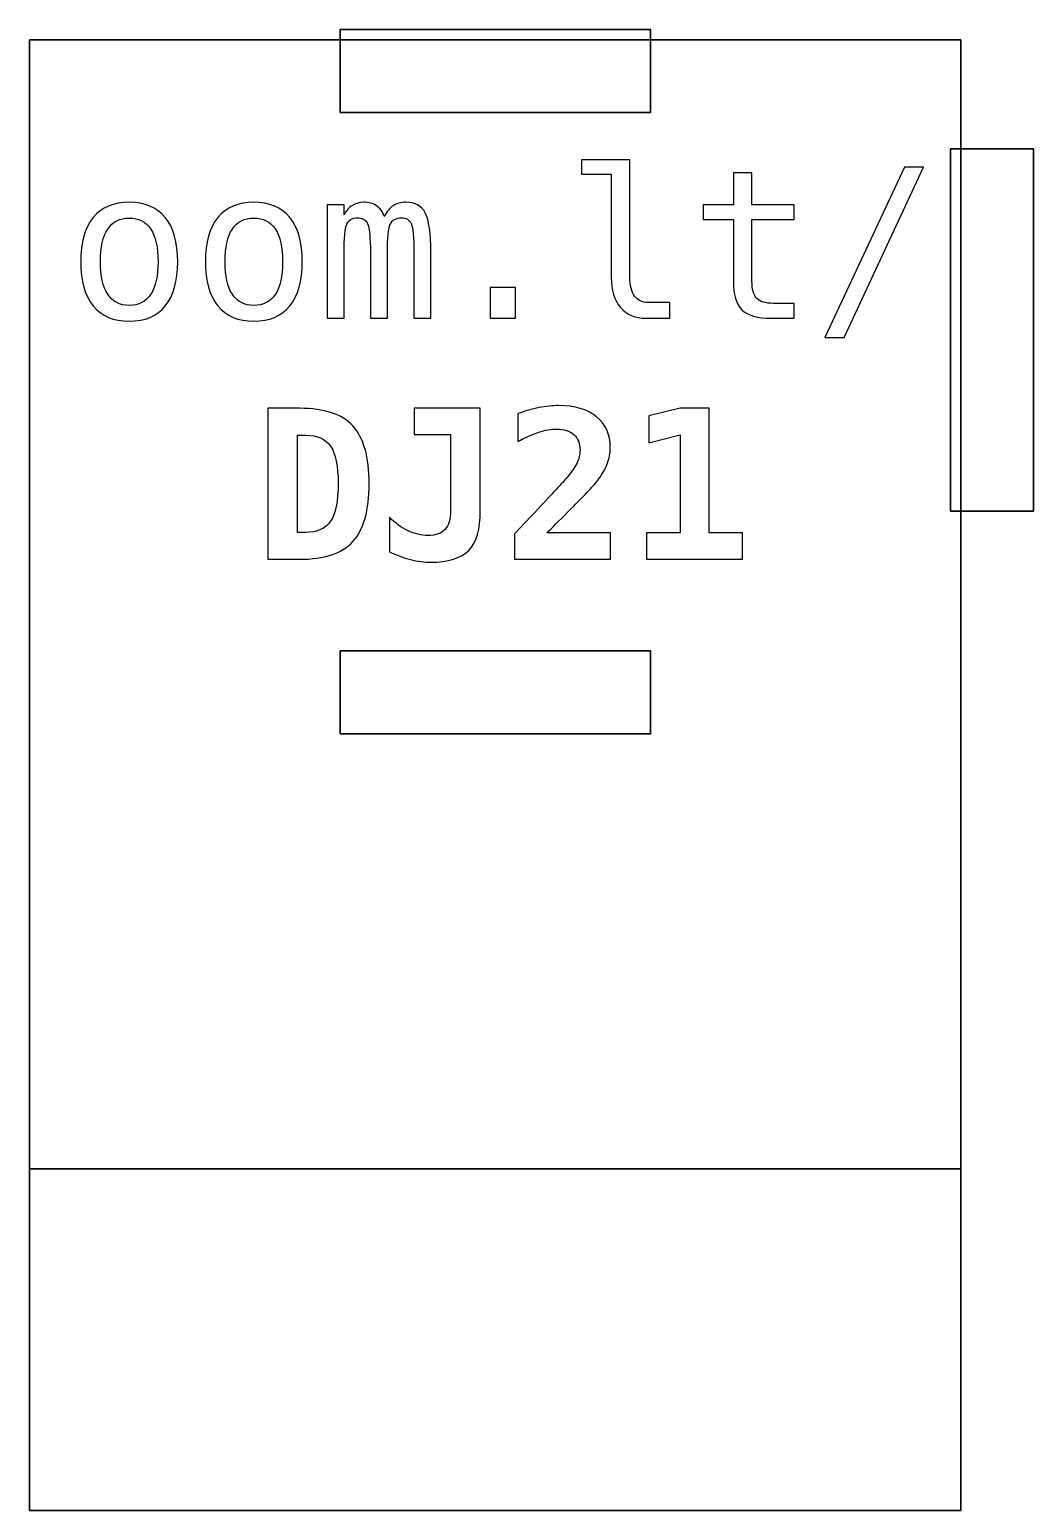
# Model space of a CAD drawing. Header units: centimetres. Extents: x -10.95 to -9.98, y -15.56 to -14.13.
import ezdxf

# ---------------------------------------------------------------- set-up
doc = ezdxf.new("R2010")
doc.units = ezdxf.units.CM
doc.header["$MEASUREMENT"] = 0
doc.layers.add('Layer 1', color=7, linetype='Continuous')

msp = doc.modelspace()

# ---------------------------------------------------------------- linework, layer by layer
at = {"layer": 'Layer 1', "color": 7, "lineweight": 35}
for points in [[(-10.95, -15.56), (-10.05, -15.56), (-10.05, -14.14), (-10.95, -14.14), (-10.95, -15.56)], [(-10.06, -14.59499), (-9.98, -14.59499), (-9.98, -14.24499), (-10.06, -14.24499), (-10.06, -14.59499)], [(-10.95, -15.56), (-10.05, -15.56), (-10.05, -15.23), (-10.95, -15.23), (-10.95, -15.56)]]:
    msp.add_lwpolyline(points, close=True, dxfattribs=at)
for points in [[(-10.65, -14.20999), (-10.65, -14.20999), (-10.65, -14.12999), (-10.65, -14.12999), (-10.65, -14.12999), (-10.65, -14.12999), (-10.35, -14.12999), (-10.35, -14.12999), (-10.35, -14.12999), (-10.35, -14.12999), (-10.35, -14.20999), (-10.35, -14.20999), (-10.35, -14.20999), (-10.35, -14.20999), (-10.65, -14.20999), (-10.65, -14.20999)], [(-10.65, -14.80999), (-10.65, -14.80999), (-10.65, -14.72999), (-10.65, -14.72999), (-10.65, -14.72999), (-10.65, -14.72999), (-10.35, -14.72999), (-10.35, -14.72999), (-10.35, -14.72999), (-10.35, -14.72999), (-10.35, -14.80999), (-10.35, -14.80999), (-10.35, -14.80999), (-10.35, -14.80999), (-10.65, -14.80999), (-10.65, -14.80999)]]:
    msp.add_open_spline(points, degree=3, knots=[0, 0, 0, 0, 0.25, 0.25, 0.25, 0.25, 0.5, 0.5, 0.5, 0.5, 0.75, 0.75, 0.75, 0.75, 1, 1, 1, 1], dxfattribs=at)
at = {"layer": 'Layer 1', "color": 250}
for points, knots in [([(-10.3699, -14.36907), (-10.3699, -14.37713), (-10.36843, -14.3832), (-10.36547, -14.3873), (-10.36547, -14.3873), (-10.3625, -14.3914), (-10.35813, -14.39347), (-10.35233, -14.39347), (-10.35233, -14.39347), (-10.35233, -14.39347), (-10.33133, -14.39347), (-10.33133, -14.39347), (-10.33133, -14.39347), (-10.33133, -14.39347), (-10.33133, -14.4087), (-10.33133, -14.4087), (-10.33133, -14.4087), (-10.33133, -14.4087), (-10.35407, -14.4087), (-10.35407, -14.4087), (-10.35407, -14.4087), (-10.36483, -14.4087), (-10.37313, -14.40523), (-10.37903, -14.39833), (-10.37903, -14.39833), (-10.38493, -14.39143), (-10.38787, -14.38167), (-10.38787, -14.36907), (-10.38787, -14.36907), (-10.38787, -14.36907), (-10.38787, -14.26973), (-10.38787, -14.26973), (-10.38787, -14.26973), (-10.38787, -14.26973), (-10.41667, -14.26973), (-10.41667, -14.26973), (-10.41667, -14.26973), (-10.41667, -14.26973), (-10.41667, -14.25567), (-10.41667, -14.25567), (-10.41667, -14.25567), (-10.41667, -14.25567), (-10.3699, -14.25567), (-10.3699, -14.25567), (-10.3699, -14.25567), (-10.3699, -14.25567), (-10.3699, -14.36907), (-10.3699, -14.36907)], [0, 0, 0, 0, 0.0833333, 0.0833333, 0.0833333, 0.0833333, 0.1666667, 0.1666667, 0.1666667, 0.1666667, 0.25, 0.25, 0.25, 0.25, 0.3333333, 0.3333333, 0.3333333, 0.3333333, 0.4166667, 0.4166667, 0.4166667, 0.4166667, 0.5, 0.5, 0.5, 0.5, 0.5833333, 0.5833333, 0.5833333, 0.5833333, 0.6666667, 0.6666667, 0.6666667, 0.6666667, 0.75, 0.75, 0.75, 0.75, 0.8333333, 0.8333333, 0.8333333, 0.8333333, 0.9166667, 0.9166667, 0.9166667, 0.9166667, 1, 1, 1, 1]), ([(-10.3699, -14.36907), (-10.3699, -14.37713), (-10.36843, -14.3832), (-10.36547, -14.3873), (-10.36547, -14.3873), (-10.3625, -14.3914), (-10.35813, -14.39347), (-10.35233, -14.39347), (-10.35233, -14.39347), (-10.35233, -14.39347), (-10.33133, -14.39347), (-10.33133, -14.39347), (-10.33133, -14.39347), (-10.33133, -14.39347), (-10.33133, -14.4087), (-10.33133, -14.4087), (-10.33133, -14.4087), (-10.33133, -14.4087), (-10.35407, -14.4087), (-10.35407, -14.4087), (-10.35407, -14.4087), (-10.36483, -14.4087), (-10.37313, -14.40523), (-10.37903, -14.39833), (-10.37903, -14.39833), (-10.38493, -14.39143), (-10.38787, -14.38167), (-10.38787, -14.36907), (-10.38787, -14.36907), (-10.38787, -14.36907), (-10.38787, -14.26973), (-10.38787, -14.26973), (-10.38787, -14.26973), (-10.38787, -14.26973), (-10.41667, -14.26973), (-10.41667, -14.26973), (-10.41667, -14.26973), (-10.41667, -14.26973), (-10.41667, -14.25567), (-10.41667, -14.25567), (-10.41667, -14.25567), (-10.41667, -14.25567), (-10.3699, -14.25567), (-10.3699, -14.25567), (-10.3699, -14.25567), (-10.3699, -14.25567), (-10.3699, -14.36907), (-10.3699, -14.36907)], [0, 0, 0, 0, 0.0833333, 0.0833333, 0.0833333, 0.0833333, 0.1666667, 0.1666667, 0.1666667, 0.1666667, 0.25, 0.25, 0.25, 0.25, 0.3333333, 0.3333333, 0.3333333, 0.3333333, 0.4166667, 0.4166667, 0.4166667, 0.4166667, 0.5, 0.5, 0.5, 0.5, 0.5833333, 0.5833333, 0.5833333, 0.5833333, 0.6666667, 0.6666667, 0.6666667, 0.6666667, 0.75, 0.75, 0.75, 0.75, 0.8333333, 0.8333333, 0.8333333, 0.8333333, 0.9166667, 0.9166667, 0.9166667, 0.9166667, 1, 1, 1, 1]), ([(-10.25193, -14.26827), (-10.25193, -14.26827), (-10.25193, -14.29933), (-10.25193, -14.29933), (-10.25193, -14.29933), (-10.25193, -14.29933), (-10.2111, -14.29933), (-10.2111, -14.29933), (-10.2111, -14.29933), (-10.2111, -14.29933), (-10.2111, -14.3133), (-10.2111, -14.3133), (-10.2111, -14.3133), (-10.2111, -14.3133), (-10.25193, -14.3133), (-10.25193, -14.3133), (-10.25193, -14.3133), (-10.25193, -14.3133), (-10.25193, -14.37267), (-10.25193, -14.37267), (-10.25193, -14.37267), (-10.25193, -14.38073), (-10.2504, -14.38637), (-10.24733, -14.38953), (-10.24733, -14.38953), (-10.24427, -14.39273), (-10.23893, -14.39433), (-10.23133, -14.39433), (-10.23133, -14.39433), (-10.23133, -14.39433), (-10.2111, -14.39433), (-10.2111, -14.39433), (-10.2111, -14.39433), (-10.2111, -14.39433), (-10.2111, -14.4087), (-10.2111, -14.4087), (-10.2111, -14.4087), (-10.2111, -14.4087), (-10.23307, -14.4087), (-10.23307, -14.4087), (-10.23307, -14.4087), (-10.24657, -14.4087), (-10.25607, -14.406), (-10.2616, -14.4006), (-10.2616, -14.4006), (-10.26713, -14.3952), (-10.2699, -14.38587), (-10.2699, -14.37267), (-10.2699, -14.37267), (-10.2699, -14.37267), (-10.2699, -14.3133), (-10.2699, -14.3133), (-10.2699, -14.3133), (-10.2699, -14.3133), (-10.2991, -14.3133), (-10.2991, -14.3133), (-10.2991, -14.3133), (-10.2991, -14.3133), (-10.2991, -14.29933), (-10.2991, -14.29933), (-10.2991, -14.29933), (-10.2991, -14.29933), (-10.2699, -14.29933), (-10.2699, -14.29933), (-10.2699, -14.29933), (-10.2699, -14.29933), (-10.2699, -14.26827), (-10.2699, -14.26827), (-10.2699, -14.26827), (-10.2699, -14.26827), (-10.25193, -14.26827), (-10.25193, -14.26827)], [0, 0, 0, 0, 0.0555556, 0.0555556, 0.0555556, 0.0555556, 0.1111111, 0.1111111, 0.1111111, 0.1111111, 0.1666667, 0.1666667, 0.1666667, 0.1666667, 0.2222222, 0.2222222, 0.2222222, 0.2222222, 0.2777778, 0.2777778, 0.2777778, 0.2777778, 0.3333333, 0.3333333, 0.3333333, 0.3333333, 0.3888889, 0.3888889, 0.3888889, 0.3888889, 0.4444444, 0.4444444, 0.4444444, 0.4444444, 0.5, 0.5, 0.5, 0.5, 0.5555556, 0.5555556, 0.5555556, 0.5555556, 0.6111111, 0.6111111, 0.6111111, 0.6111111, 0.6666667, 0.6666667, 0.6666667, 0.6666667, 0.7222222, 0.7222222, 0.7222222, 0.7222222, 0.7777778, 0.7777778, 0.7777778, 0.7777778, 0.8333333, 0.8333333, 0.8333333, 0.8333333, 0.8888889, 0.8888889, 0.8888889, 0.8888889, 0.9444444, 0.9444444, 0.9444444, 0.9444444, 1, 1, 1, 1]), ([(-10.25193, -14.26827), (-10.25193, -14.26827), (-10.25193, -14.29933), (-10.25193, -14.29933), (-10.25193, -14.29933), (-10.25193, -14.29933), (-10.2111, -14.29933), (-10.2111, -14.29933), (-10.2111, -14.29933), (-10.2111, -14.29933), (-10.2111, -14.3133), (-10.2111, -14.3133), (-10.2111, -14.3133), (-10.2111, -14.3133), (-10.25193, -14.3133), (-10.25193, -14.3133), (-10.25193, -14.3133), (-10.25193, -14.3133), (-10.25193, -14.37267), (-10.25193, -14.37267), (-10.25193, -14.37267), (-10.25193, -14.38073), (-10.2504, -14.38637), (-10.24733, -14.38953), (-10.24733, -14.38953), (-10.24427, -14.39273), (-10.23893, -14.39433), (-10.23133, -14.39433), (-10.23133, -14.39433), (-10.23133, -14.39433), (-10.2111, -14.39433), (-10.2111, -14.39433), (-10.2111, -14.39433), (-10.2111, -14.39433), (-10.2111, -14.4087), (-10.2111, -14.4087), (-10.2111, -14.4087), (-10.2111, -14.4087), (-10.23307, -14.4087), (-10.23307, -14.4087), (-10.23307, -14.4087), (-10.24657, -14.4087), (-10.25607, -14.406), (-10.2616, -14.4006), (-10.2616, -14.4006), (-10.26713, -14.3952), (-10.2699, -14.38587), (-10.2699, -14.37267), (-10.2699, -14.37267), (-10.2699, -14.37267), (-10.2699, -14.3133), (-10.2699, -14.3133), (-10.2699, -14.3133), (-10.2699, -14.3133), (-10.2991, -14.3133), (-10.2991, -14.3133), (-10.2991, -14.3133), (-10.2991, -14.3133), (-10.2991, -14.29933), (-10.2991, -14.29933), (-10.2991, -14.29933), (-10.2991, -14.29933), (-10.2699, -14.29933), (-10.2699, -14.29933), (-10.2699, -14.29933), (-10.2699, -14.29933), (-10.2699, -14.26827), (-10.2699, -14.26827), (-10.2699, -14.26827), (-10.2699, -14.26827), (-10.25193, -14.26827), (-10.25193, -14.26827)], [0, 0, 0, 0, 0.0555556, 0.0555556, 0.0555556, 0.0555556, 0.1111111, 0.1111111, 0.1111111, 0.1111111, 0.1666667, 0.1666667, 0.1666667, 0.1666667, 0.2222222, 0.2222222, 0.2222222, 0.2222222, 0.2777778, 0.2777778, 0.2777778, 0.2777778, 0.3333333, 0.3333333, 0.3333333, 0.3333333, 0.3888889, 0.3888889, 0.3888889, 0.3888889, 0.4444444, 0.4444444, 0.4444444, 0.4444444, 0.5, 0.5, 0.5, 0.5, 0.5555556, 0.5555556, 0.5555556, 0.5555556, 0.6111111, 0.6111111, 0.6111111, 0.6111111, 0.6666667, 0.6666667, 0.6666667, 0.6666667, 0.7222222, 0.7222222, 0.7222222, 0.7222222, 0.7777778, 0.7777778, 0.7777778, 0.7777778, 0.8333333, 0.8333333, 0.8333333, 0.8333333, 0.8888889, 0.8888889, 0.8888889, 0.8888889, 0.9444444, 0.9444444, 0.9444444, 0.9444444, 1, 1, 1, 1]), ([(-10.10467, -14.2629), (-10.10467, -14.2629), (-10.0861, -14.2629), (-10.0861, -14.2629), (-10.0861, -14.2629), (-10.0861, -14.2629), (-10.16287, -14.42727), (-10.16287, -14.42727), (-10.16287, -14.42727), (-10.16287, -14.42727), (-10.18153, -14.42727), (-10.18153, -14.42727), (-10.18153, -14.42727), (-10.18153, -14.42727), (-10.10467, -14.2629), (-10.10467, -14.2629)], [0, 0, 0, 0, 0.25, 0.25, 0.25, 0.25, 0.5, 0.5, 0.5, 0.5, 0.75, 0.75, 0.75, 0.75, 1, 1, 1, 1]), ([(-10.10467, -14.2629), (-10.10467, -14.2629), (-10.0861, -14.2629), (-10.0861, -14.2629), (-10.0861, -14.2629), (-10.0861, -14.2629), (-10.16287, -14.42727), (-10.16287, -14.42727), (-10.16287, -14.42727), (-10.16287, -14.42727), (-10.18153, -14.42727), (-10.18153, -14.42727), (-10.18153, -14.42727), (-10.18153, -14.42727), (-10.10467, -14.2629), (-10.10467, -14.2629)], [0, 0, 0, 0, 0.25, 0.25, 0.25, 0.25, 0.5, 0.5, 0.5, 0.5, 0.75, 0.75, 0.75, 0.75, 1, 1, 1, 1]), ([(-10.85373, -14.2967), (-10.83857, -14.2967), (-10.82697, -14.3016), (-10.81893, -14.31143), (-10.81893, -14.31143), (-10.8109, -14.32127), (-10.80687, -14.3355), (-10.80687, -14.3541), (-10.80687, -14.3541), (-10.80687, -14.3728), (-10.81087, -14.38703), (-10.81887, -14.39683), (-10.81887, -14.39683), (-10.8269, -14.40663), (-10.8385, -14.41153), (-10.85373, -14.41153), (-10.85373, -14.41153), (-10.86893, -14.41153), (-10.8805, -14.40663), (-10.88853, -14.39683), (-10.88853, -14.39683), (-10.89653, -14.38703), (-10.90053, -14.3728), (-10.90053, -14.3541), (-10.90053, -14.3541), (-10.90053, -14.3355), (-10.89653, -14.32127), (-10.88853, -14.31143), (-10.88853, -14.31143), (-10.8805, -14.3016), (-10.86893, -14.2967), (-10.85373, -14.2967)], [0, 0, 0, 0, 0.125, 0.125, 0.125, 0.125, 0.25, 0.25, 0.25, 0.25, 0.375, 0.375, 0.375, 0.375, 0.5, 0.5, 0.5, 0.5, 0.625, 0.625, 0.625, 0.625, 0.75, 0.75, 0.75, 0.75, 0.875, 0.875, 0.875, 0.875, 1, 1, 1, 1]), ([(-10.85373, -14.2967), (-10.83857, -14.2967), (-10.82697, -14.3016), (-10.81893, -14.31143), (-10.81893, -14.31143), (-10.8109, -14.32127), (-10.80687, -14.3355), (-10.80687, -14.3541), (-10.80687, -14.3541), (-10.80687, -14.3728), (-10.81087, -14.38703), (-10.81887, -14.39683), (-10.81887, -14.39683), (-10.8269, -14.40663), (-10.8385, -14.41153), (-10.85373, -14.41153), (-10.85373, -14.41153), (-10.86893, -14.41153), (-10.8805, -14.40663), (-10.88853, -14.39683), (-10.88853, -14.39683), (-10.89653, -14.38703), (-10.90053, -14.3728), (-10.90053, -14.3541), (-10.90053, -14.3541), (-10.90053, -14.3355), (-10.89653, -14.32127), (-10.88853, -14.31143), (-10.88853, -14.31143), (-10.8805, -14.3016), (-10.86893, -14.2967), (-10.85373, -14.2967)], [0, 0, 0, 0, 0.125, 0.125, 0.125, 0.125, 0.25, 0.25, 0.25, 0.25, 0.375, 0.375, 0.375, 0.375, 0.5, 0.5, 0.5, 0.5, 0.625, 0.625, 0.625, 0.625, 0.75, 0.75, 0.75, 0.75, 0.875, 0.875, 0.875, 0.875, 1, 1, 1, 1]), ([(-10.73333, -14.2967), (-10.71817, -14.2967), (-10.70657, -14.3016), (-10.69853, -14.31143), (-10.69853, -14.31143), (-10.6905, -14.32127), (-10.68647, -14.3355), (-10.68647, -14.3541), (-10.68647, -14.3541), (-10.68647, -14.3728), (-10.69047, -14.38703), (-10.69847, -14.39683), (-10.69847, -14.39683), (-10.7065, -14.40663), (-10.7181, -14.41153), (-10.73333, -14.41153), (-10.73333, -14.41153), (-10.74853, -14.41153), (-10.7601, -14.40663), (-10.76813, -14.39683), (-10.76813, -14.39683), (-10.77613, -14.38703), (-10.78013, -14.3728), (-10.78013, -14.3541), (-10.78013, -14.3541), (-10.78013, -14.3355), (-10.77613, -14.32127), (-10.76813, -14.31143), (-10.76813, -14.31143), (-10.7601, -14.3016), (-10.74853, -14.2967), (-10.73333, -14.2967)], [0, 0, 0, 0, 0.125, 0.125, 0.125, 0.125, 0.25, 0.25, 0.25, 0.25, 0.375, 0.375, 0.375, 0.375, 0.5, 0.5, 0.5, 0.5, 0.625, 0.625, 0.625, 0.625, 0.75, 0.75, 0.75, 0.75, 0.875, 0.875, 0.875, 0.875, 1, 1, 1, 1]), ([(-10.73333, -14.2967), (-10.71817, -14.2967), (-10.70657, -14.3016), (-10.69853, -14.31143), (-10.69853, -14.31143), (-10.6905, -14.32127), (-10.68647, -14.3355), (-10.68647, -14.3541), (-10.68647, -14.3541), (-10.68647, -14.3728), (-10.69047, -14.38703), (-10.69847, -14.39683), (-10.69847, -14.39683), (-10.7065, -14.40663), (-10.7181, -14.41153), (-10.73333, -14.41153), (-10.73333, -14.41153), (-10.74853, -14.41153), (-10.7601, -14.40663), (-10.76813, -14.39683), (-10.76813, -14.39683), (-10.77613, -14.38703), (-10.78013, -14.3728), (-10.78013, -14.3541), (-10.78013, -14.3541), (-10.78013, -14.3355), (-10.77613, -14.32127), (-10.76813, -14.31143), (-10.76813, -14.31143), (-10.7601, -14.3016), (-10.74853, -14.2967), (-10.73333, -14.2967)], [0, 0, 0, 0, 0.125, 0.125, 0.125, 0.125, 0.25, 0.25, 0.25, 0.25, 0.375, 0.375, 0.375, 0.375, 0.5, 0.5, 0.5, 0.5, 0.625, 0.625, 0.625, 0.625, 0.75, 0.75, 0.75, 0.75, 0.875, 0.875, 0.875, 0.875, 1, 1, 1, 1]), ([(-10.6071, -14.31047), (-10.6049, -14.30577), (-10.60207, -14.3023), (-10.59863, -14.30007), (-10.59863, -14.30007), (-10.59523, -14.29783), (-10.5911, -14.2967), (-10.5863, -14.2967), (-10.5863, -14.2967), (-10.5775, -14.2967), (-10.5713, -14.3001), (-10.5677, -14.3069), (-10.5677, -14.3069), (-10.56407, -14.3137), (-10.56227, -14.3265), (-10.56227, -14.34533), (-10.56227, -14.34533), (-10.56227, -14.34533), (-10.56227, -14.4087), (-10.56227, -14.4087), (-10.56227, -14.4087), (-10.56227, -14.4087), (-10.57867, -14.4087), (-10.57867, -14.4087), (-10.57867, -14.4087), (-10.57867, -14.4087), (-10.57867, -14.3461), (-10.57867, -14.3461), (-10.57867, -14.3461), (-10.57867, -14.33067), (-10.57953, -14.3211), (-10.58127, -14.31733), (-10.58127, -14.31733), (-10.58297, -14.3136), (-10.58613, -14.31173), (-10.5907, -14.31173), (-10.5907, -14.31173), (-10.5959, -14.31173), (-10.59947, -14.31373), (-10.6014, -14.31773), (-10.6014, -14.31773), (-10.6033, -14.32173), (-10.60427, -14.3312), (-10.60427, -14.3461), (-10.60427, -14.3461), (-10.60427, -14.3461), (-10.60427, -14.4087), (-10.60427, -14.4087), (-10.60427, -14.4087), (-10.60427, -14.4087), (-10.62067, -14.4087), (-10.62067, -14.4087), (-10.62067, -14.4087), (-10.62067, -14.4087), (-10.62067, -14.3461), (-10.62067, -14.3461), (-10.62067, -14.3461), (-10.62067, -14.33047), (-10.6216, -14.32083), (-10.62347, -14.3172), (-10.62347, -14.3172), (-10.6253, -14.31357), (-10.62863, -14.31173), (-10.63347, -14.31173), (-10.63347, -14.31173), (-10.63823, -14.31173), (-10.64153, -14.31373), (-10.64337, -14.31773), (-10.64337, -14.31773), (-10.64523, -14.32173), (-10.64617, -14.3312), (-10.64617, -14.3461), (-10.64617, -14.3461), (-10.64617, -14.3461), (-10.64617, -14.4087), (-10.64617, -14.4087), (-10.64617, -14.4087), (-10.64617, -14.4087), (-10.66247, -14.4087), (-10.66247, -14.4087), (-10.66247, -14.4087), (-10.66247, -14.4087), (-10.66247, -14.29933), (-10.66247, -14.29933), (-10.66247, -14.29933), (-10.66247, -14.29933), (-10.64617, -14.29933), (-10.64617, -14.29933), (-10.64617, -14.29933), (-10.64617, -14.29933), (-10.64617, -14.3087), (-10.64617, -14.3087), (-10.64617, -14.3087), (-10.64403, -14.3048), (-10.64133, -14.30183), (-10.6381, -14.29977), (-10.6381, -14.29977), (-10.6349, -14.29773), (-10.63123, -14.2967), (-10.62713, -14.2967), (-10.62713, -14.2967), (-10.62217, -14.2967), (-10.61807, -14.29783), (-10.61477, -14.3001), (-10.61477, -14.3001), (-10.61147, -14.3024), (-10.60893, -14.30583), (-10.6071, -14.31047)], [0, 0, 0, 0, 0.037037, 0.037037, 0.037037, 0.037037, 0.0740741, 0.0740741, 0.0740741, 0.0740741, 0.1111111, 0.1111111, 0.1111111, 0.1111111, 0.1481481, 0.1481481, 0.1481481, 0.1481481, 0.1851852, 0.1851852, 0.1851852, 0.1851852, 0.2222222, 0.2222222, 0.2222222, 0.2222222, 0.2592593, 0.2592593, 0.2592593, 0.2592593, 0.2962963, 0.2962963, 0.2962963, 0.2962963, 0.3333333, 0.3333333, 0.3333333, 0.3333333, 0.3703704, 0.3703704, 0.3703704, 0.3703704, 0.4074074, 0.4074074, 0.4074074, 0.4074074, 0.4444444, 0.4444444, 0.4444444, 0.4444444, 0.4814815, 0.4814815, 0.4814815, 0.4814815, 0.5185185, 0.5185185, 0.5185185, 0.5185185, 0.5555556, 0.5555556, 0.5555556, 0.5555556, 0.5925926, 0.5925926, 0.5925926, 0.5925926, 0.6296296, 0.6296296, 0.6296296, 0.6296296, 0.6666667, 0.6666667, 0.6666667, 0.6666667, 0.7037037, 0.7037037, 0.7037037, 0.7037037, 0.7407407, 0.7407407, 0.7407407, 0.7407407, 0.7777778, 0.7777778, 0.7777778, 0.7777778, 0.8148148, 0.8148148, 0.8148148, 0.8148148, 0.8518519, 0.8518519, 0.8518519, 0.8518519, 0.8888889, 0.8888889, 0.8888889, 0.8888889, 0.9259259, 0.9259259, 0.9259259, 0.9259259, 0.962963, 0.962963, 0.962963, 0.962963, 1, 1, 1, 1]), ([(-10.6071, -14.31047), (-10.6049, -14.30577), (-10.60207, -14.3023), (-10.59863, -14.30007), (-10.59863, -14.30007), (-10.59523, -14.29783), (-10.5911, -14.2967), (-10.5863, -14.2967), (-10.5863, -14.2967), (-10.5775, -14.2967), (-10.5713, -14.3001), (-10.5677, -14.3069), (-10.5677, -14.3069), (-10.56407, -14.3137), (-10.56227, -14.3265), (-10.56227, -14.34533), (-10.56227, -14.34533), (-10.56227, -14.34533), (-10.56227, -14.4087), (-10.56227, -14.4087), (-10.56227, -14.4087), (-10.56227, -14.4087), (-10.57867, -14.4087), (-10.57867, -14.4087), (-10.57867, -14.4087), (-10.57867, -14.4087), (-10.57867, -14.3461), (-10.57867, -14.3461), (-10.57867, -14.3461), (-10.57867, -14.33067), (-10.57953, -14.3211), (-10.58127, -14.31733), (-10.58127, -14.31733), (-10.58297, -14.3136), (-10.58613, -14.31173), (-10.5907, -14.31173), (-10.5907, -14.31173), (-10.5959, -14.31173), (-10.59947, -14.31373), (-10.6014, -14.31773), (-10.6014, -14.31773), (-10.6033, -14.32173), (-10.60427, -14.3312), (-10.60427, -14.3461), (-10.60427, -14.3461), (-10.60427, -14.3461), (-10.60427, -14.4087), (-10.60427, -14.4087), (-10.60427, -14.4087), (-10.60427, -14.4087), (-10.62067, -14.4087), (-10.62067, -14.4087), (-10.62067, -14.4087), (-10.62067, -14.4087), (-10.62067, -14.3461), (-10.62067, -14.3461), (-10.62067, -14.3461), (-10.62067, -14.33047), (-10.6216, -14.32083), (-10.62347, -14.3172), (-10.62347, -14.3172), (-10.6253, -14.31357), (-10.62863, -14.31173), (-10.63347, -14.31173), (-10.63347, -14.31173), (-10.63823, -14.31173), (-10.64153, -14.31373), (-10.64337, -14.31773), (-10.64337, -14.31773), (-10.64523, -14.32173), (-10.64617, -14.3312), (-10.64617, -14.3461), (-10.64617, -14.3461), (-10.64617, -14.3461), (-10.64617, -14.4087), (-10.64617, -14.4087), (-10.64617, -14.4087), (-10.64617, -14.4087), (-10.66247, -14.4087), (-10.66247, -14.4087), (-10.66247, -14.4087), (-10.66247, -14.4087), (-10.66247, -14.29933), (-10.66247, -14.29933), (-10.66247, -14.29933), (-10.66247, -14.29933), (-10.64617, -14.29933), (-10.64617, -14.29933), (-10.64617, -14.29933), (-10.64617, -14.29933), (-10.64617, -14.3087), (-10.64617, -14.3087), (-10.64617, -14.3087), (-10.64403, -14.3048), (-10.64133, -14.30183), (-10.6381, -14.29977), (-10.6381, -14.29977), (-10.6349, -14.29773), (-10.63123, -14.2967), (-10.62713, -14.2967), (-10.62713, -14.2967), (-10.62217, -14.2967), (-10.61807, -14.29783), (-10.61477, -14.3001), (-10.61477, -14.3001), (-10.61147, -14.3024), (-10.60893, -14.30583), (-10.6071, -14.31047)], [0, 0, 0, 0, 0.037037, 0.037037, 0.037037, 0.037037, 0.0740741, 0.0740741, 0.0740741, 0.0740741, 0.1111111, 0.1111111, 0.1111111, 0.1111111, 0.1481481, 0.1481481, 0.1481481, 0.1481481, 0.1851852, 0.1851852, 0.1851852, 0.1851852, 0.2222222, 0.2222222, 0.2222222, 0.2222222, 0.2592593, 0.2592593, 0.2592593, 0.2592593, 0.2962963, 0.2962963, 0.2962963, 0.2962963, 0.3333333, 0.3333333, 0.3333333, 0.3333333, 0.3703704, 0.3703704, 0.3703704, 0.3703704, 0.4074074, 0.4074074, 0.4074074, 0.4074074, 0.4444444, 0.4444444, 0.4444444, 0.4444444, 0.4814815, 0.4814815, 0.4814815, 0.4814815, 0.5185185, 0.5185185, 0.5185185, 0.5185185, 0.5555556, 0.5555556, 0.5555556, 0.5555556, 0.5925926, 0.5925926, 0.5925926, 0.5925926, 0.6296296, 0.6296296, 0.6296296, 0.6296296, 0.6666667, 0.6666667, 0.6666667, 0.6666667, 0.7037037, 0.7037037, 0.7037037, 0.7037037, 0.7407407, 0.7407407, 0.7407407, 0.7407407, 0.7777778, 0.7777778, 0.7777778, 0.7777778, 0.8148148, 0.8148148, 0.8148148, 0.8148148, 0.8518519, 0.8518519, 0.8518519, 0.8518519, 0.8888889, 0.8888889, 0.8888889, 0.8888889, 0.9259259, 0.9259259, 0.9259259, 0.9259259, 0.962963, 0.962963, 0.962963, 0.962963, 1, 1, 1, 1]), ([(-10.85373, -14.31193), (-10.86287, -14.31193), (-10.86977, -14.31547), (-10.87447, -14.32257), (-10.87447, -14.32257), (-10.87917, -14.32967), (-10.8815, -14.3402), (-10.8815, -14.3541), (-10.8815, -14.3541), (-10.8815, -14.36797), (-10.87917, -14.37847), (-10.87447, -14.3856), (-10.87447, -14.3856), (-10.86977, -14.39273), (-10.86287, -14.3963), (-10.85373, -14.3963), (-10.85373, -14.3963), (-10.84457, -14.3963), (-10.83763, -14.39273), (-10.83293, -14.3856), (-10.83293, -14.3856), (-10.82823, -14.37847), (-10.8259, -14.36797), (-10.8259, -14.3541), (-10.8259, -14.3541), (-10.8259, -14.3402), (-10.82823, -14.32967), (-10.83293, -14.32257), (-10.83293, -14.32257), (-10.83763, -14.31547), (-10.84457, -14.31193), (-10.85373, -14.31193)], [0, 0, 0, 0, 0.125, 0.125, 0.125, 0.125, 0.25, 0.25, 0.25, 0.25, 0.375, 0.375, 0.375, 0.375, 0.5, 0.5, 0.5, 0.5, 0.625, 0.625, 0.625, 0.625, 0.75, 0.75, 0.75, 0.75, 0.875, 0.875, 0.875, 0.875, 1, 1, 1, 1]), ([(-10.85373, -14.31193), (-10.86287, -14.31193), (-10.86977, -14.31547), (-10.87447, -14.32257), (-10.87447, -14.32257), (-10.87917, -14.32967), (-10.8815, -14.3402), (-10.8815, -14.3541), (-10.8815, -14.3541), (-10.8815, -14.36797), (-10.87917, -14.37847), (-10.87447, -14.3856), (-10.87447, -14.3856), (-10.86977, -14.39273), (-10.86287, -14.3963), (-10.85373, -14.3963), (-10.85373, -14.3963), (-10.84457, -14.3963), (-10.83763, -14.39273), (-10.83293, -14.3856), (-10.83293, -14.3856), (-10.82823, -14.37847), (-10.8259, -14.36797), (-10.8259, -14.3541), (-10.8259, -14.3541), (-10.8259, -14.3402), (-10.82823, -14.32967), (-10.83293, -14.32257), (-10.83293, -14.32257), (-10.83763, -14.31547), (-10.84457, -14.31193), (-10.85373, -14.31193)], [0, 0, 0, 0, 0.125, 0.125, 0.125, 0.125, 0.25, 0.25, 0.25, 0.25, 0.375, 0.375, 0.375, 0.375, 0.5, 0.5, 0.5, 0.5, 0.625, 0.625, 0.625, 0.625, 0.75, 0.75, 0.75, 0.75, 0.875, 0.875, 0.875, 0.875, 1, 1, 1, 1]), ([(-10.73333, -14.31193), (-10.74247, -14.31193), (-10.74937, -14.31547), (-10.75407, -14.32257), (-10.75407, -14.32257), (-10.75877, -14.32967), (-10.7611, -14.3402), (-10.7611, -14.3541), (-10.7611, -14.3541), (-10.7611, -14.36797), (-10.75877, -14.37847), (-10.75407, -14.3856), (-10.75407, -14.3856), (-10.74937, -14.39273), (-10.74247, -14.3963), (-10.73333, -14.3963), (-10.73333, -14.3963), (-10.72417, -14.3963), (-10.71723, -14.39273), (-10.71253, -14.3856), (-10.71253, -14.3856), (-10.70783, -14.37847), (-10.7055, -14.36797), (-10.7055, -14.3541), (-10.7055, -14.3541), (-10.7055, -14.3402), (-10.70783, -14.32967), (-10.71253, -14.32257), (-10.71253, -14.32257), (-10.71723, -14.31547), (-10.72417, -14.31193), (-10.73333, -14.31193)], [0, 0, 0, 0, 0.125, 0.125, 0.125, 0.125, 0.25, 0.25, 0.25, 0.25, 0.375, 0.375, 0.375, 0.375, 0.5, 0.5, 0.5, 0.5, 0.625, 0.625, 0.625, 0.625, 0.75, 0.75, 0.75, 0.75, 0.875, 0.875, 0.875, 0.875, 1, 1, 1, 1]), ([(-10.73333, -14.31193), (-10.74247, -14.31193), (-10.74937, -14.31547), (-10.75407, -14.32257), (-10.75407, -14.32257), (-10.75877, -14.32967), (-10.7611, -14.3402), (-10.7611, -14.3541), (-10.7611, -14.3541), (-10.7611, -14.36797), (-10.75877, -14.37847), (-10.75407, -14.3856), (-10.75407, -14.3856), (-10.74937, -14.39273), (-10.74247, -14.3963), (-10.73333, -14.3963), (-10.73333, -14.3963), (-10.72417, -14.3963), (-10.71723, -14.39273), (-10.71253, -14.3856), (-10.71253, -14.3856), (-10.70783, -14.37847), (-10.7055, -14.36797), (-10.7055, -14.3541), (-10.7055, -14.3541), (-10.7055, -14.3402), (-10.70783, -14.32967), (-10.71253, -14.32257), (-10.71253, -14.32257), (-10.71723, -14.31547), (-10.72417, -14.31193), (-10.73333, -14.31193)], [0, 0, 0, 0, 0.125, 0.125, 0.125, 0.125, 0.25, 0.25, 0.25, 0.25, 0.375, 0.375, 0.375, 0.375, 0.5, 0.5, 0.5, 0.5, 0.625, 0.625, 0.625, 0.625, 0.75, 0.75, 0.75, 0.75, 0.875, 0.875, 0.875, 0.875, 1, 1, 1, 1]), ([(-10.50493, -14.3789), (-10.50493, -14.3789), (-10.48033, -14.3789), (-10.48033, -14.3789), (-10.48033, -14.3789), (-10.48033, -14.3789), (-10.48033, -14.4087), (-10.48033, -14.4087), (-10.48033, -14.4087), (-10.48033, -14.4087), (-10.50493, -14.4087), (-10.50493, -14.4087), (-10.50493, -14.4087), (-10.50493, -14.4087), (-10.50493, -14.3789), (-10.50493, -14.3789)], [0, 0, 0, 0, 0.25, 0.25, 0.25, 0.25, 0.5, 0.5, 0.5, 0.5, 0.75, 0.75, 0.75, 0.75, 1, 1, 1, 1]), ([(-10.50493, -14.3789), (-10.50493, -14.3789), (-10.48033, -14.3789), (-10.48033, -14.3789), (-10.48033, -14.3789), (-10.48033, -14.3789), (-10.48033, -14.4087), (-10.48033, -14.4087), (-10.48033, -14.4087), (-10.48033, -14.4087), (-10.50493, -14.4087), (-10.50493, -14.4087), (-10.50493, -14.4087), (-10.50493, -14.4087), (-10.50493, -14.3789), (-10.50493, -14.3789)], [0, 0, 0, 0, 0.25, 0.25, 0.25, 0.25, 0.5, 0.5, 0.5, 0.5, 0.75, 0.75, 0.75, 0.75, 1, 1, 1, 1]), ([(-10.71993, -14.4957), (-10.71993, -14.4957), (-10.68907, -14.4957), (-10.68907, -14.4957), (-10.68907, -14.4957), (-10.66527, -14.4957), (-10.6481, -14.50137), (-10.63763, -14.51273), (-10.63763, -14.51273), (-10.62713, -14.5241), (-10.6219, -14.54267), (-10.6219, -14.56847), (-10.6219, -14.56847), (-10.6219, -14.5943), (-10.62713, -14.61293), (-10.63763, -14.62437), (-10.63763, -14.62437), (-10.6481, -14.6358), (-10.66527, -14.6415), (-10.68907, -14.6415), (-10.68907, -14.6415), (-10.68907, -14.6415), (-10.71993, -14.6415), (-10.71993, -14.6415), (-10.71993, -14.6415), (-10.71993, -14.6415), (-10.71993, -14.4957), (-10.71993, -14.4957)], [0, 0, 0, 0, 0.1428571, 0.1428571, 0.1428571, 0.1428571, 0.2857143, 0.2857143, 0.2857143, 0.2857143, 0.4285714, 0.4285714, 0.4285714, 0.4285714, 0.5714286, 0.5714286, 0.5714286, 0.5714286, 0.7142857, 0.7142857, 0.7142857, 0.7142857, 0.8571429, 0.8571429, 0.8571429, 0.8571429, 1, 1, 1, 1]), ([(-10.71993, -14.4957), (-10.71993, -14.4957), (-10.68907, -14.4957), (-10.68907, -14.4957), (-10.68907, -14.4957), (-10.66527, -14.4957), (-10.6481, -14.50137), (-10.63763, -14.51273), (-10.63763, -14.51273), (-10.62713, -14.5241), (-10.6219, -14.54267), (-10.6219, -14.56847), (-10.6219, -14.56847), (-10.6219, -14.5943), (-10.62713, -14.61293), (-10.63763, -14.62437), (-10.63763, -14.62437), (-10.6481, -14.6358), (-10.66527, -14.6415), (-10.68907, -14.6415), (-10.68907, -14.6415), (-10.68907, -14.6415), (-10.71993, -14.6415), (-10.71993, -14.6415), (-10.71993, -14.6415), (-10.71993, -14.6415), (-10.71993, -14.4957), (-10.71993, -14.4957)], [0, 0, 0, 0, 0.1428571, 0.1428571, 0.1428571, 0.1428571, 0.2857143, 0.2857143, 0.2857143, 0.2857143, 0.4285714, 0.4285714, 0.4285714, 0.4285714, 0.5714286, 0.5714286, 0.5714286, 0.5714286, 0.7142857, 0.7142857, 0.7142857, 0.7142857, 0.8571429, 0.8571429, 0.8571429, 0.8571429, 1, 1, 1, 1]), ([(-10.60227, -14.63427), (-10.60227, -14.63427), (-10.60227, -14.60087), (-10.60227, -14.60087), (-10.60227, -14.60087), (-10.59667, -14.6066), (-10.5907, -14.61097), (-10.58433, -14.61397), (-10.58433, -14.61397), (-10.578, -14.61697), (-10.5716, -14.61847), (-10.56513, -14.61847), (-10.56513, -14.61847), (-10.5576, -14.61847), (-10.55207, -14.61657), (-10.54853, -14.6128), (-10.54853, -14.6128), (-10.54503, -14.60903), (-10.54327, -14.603), (-10.54327, -14.5947), (-10.54327, -14.5947), (-10.54327, -14.5947), (-10.54327, -14.5211), (-10.54327, -14.5211), (-10.54327, -14.5211), (-10.54327, -14.5211), (-10.57853, -14.5211), (-10.57853, -14.5211), (-10.57853, -14.5211), (-10.57853, -14.5211), (-10.57853, -14.4957), (-10.57853, -14.4957), (-10.57853, -14.4957), (-10.57853, -14.4957), (-10.51447, -14.4957), (-10.51447, -14.4957), (-10.51447, -14.4957), (-10.51447, -14.4957), (-10.51447, -14.5947), (-10.51447, -14.5947), (-10.51447, -14.5947), (-10.51447, -14.6125), (-10.5182, -14.6252), (-10.52563, -14.63287), (-10.52563, -14.63287), (-10.5331, -14.6405), (-10.5454, -14.64433), (-10.56253, -14.64433), (-10.56253, -14.64433), (-10.5687, -14.64433), (-10.57517, -14.6435), (-10.5819, -14.6418), (-10.5819, -14.6418), (-10.58863, -14.6401), (-10.59543, -14.6376), (-10.60227, -14.63427)], [0, 0, 0, 0, 0.0714286, 0.0714286, 0.0714286, 0.0714286, 0.1428571, 0.1428571, 0.1428571, 0.1428571, 0.2142857, 0.2142857, 0.2142857, 0.2142857, 0.2857143, 0.2857143, 0.2857143, 0.2857143, 0.3571429, 0.3571429, 0.3571429, 0.3571429, 0.4285714, 0.4285714, 0.4285714, 0.4285714, 0.5, 0.5, 0.5, 0.5, 0.5714286, 0.5714286, 0.5714286, 0.5714286, 0.6428571, 0.6428571, 0.6428571, 0.6428571, 0.7142857, 0.7142857, 0.7142857, 0.7142857, 0.7857143, 0.7857143, 0.7857143, 0.7857143, 0.8571429, 0.8571429, 0.8571429, 0.8571429, 0.9285714, 0.9285714, 0.9285714, 0.9285714, 1, 1, 1, 1]), ([(-10.60227, -14.63427), (-10.60227, -14.63427), (-10.60227, -14.60087), (-10.60227, -14.60087), (-10.60227, -14.60087), (-10.59667, -14.6066), (-10.5907, -14.61097), (-10.58433, -14.61397), (-10.58433, -14.61397), (-10.578, -14.61697), (-10.5716, -14.61847), (-10.56513, -14.61847), (-10.56513, -14.61847), (-10.5576, -14.61847), (-10.55207, -14.61657), (-10.54853, -14.6128), (-10.54853, -14.6128), (-10.54503, -14.60903), (-10.54327, -14.603), (-10.54327, -14.5947), (-10.54327, -14.5947), (-10.54327, -14.5947), (-10.54327, -14.5211), (-10.54327, -14.5211), (-10.54327, -14.5211), (-10.54327, -14.5211), (-10.57853, -14.5211), (-10.57853, -14.5211), (-10.57853, -14.5211), (-10.57853, -14.5211), (-10.57853, -14.4957), (-10.57853, -14.4957), (-10.57853, -14.4957), (-10.57853, -14.4957), (-10.51447, -14.4957), (-10.51447, -14.4957), (-10.51447, -14.4957), (-10.51447, -14.4957), (-10.51447, -14.5947), (-10.51447, -14.5947), (-10.51447, -14.5947), (-10.51447, -14.6125), (-10.5182, -14.6252), (-10.52563, -14.63287), (-10.52563, -14.63287), (-10.5331, -14.6405), (-10.5454, -14.64433), (-10.56253, -14.64433), (-10.56253, -14.64433), (-10.5687, -14.64433), (-10.57517, -14.6435), (-10.5819, -14.6418), (-10.5819, -14.6418), (-10.58863, -14.6401), (-10.59543, -14.6376), (-10.60227, -14.63427)], [0, 0, 0, 0, 0.0714286, 0.0714286, 0.0714286, 0.0714286, 0.1428571, 0.1428571, 0.1428571, 0.1428571, 0.2142857, 0.2142857, 0.2142857, 0.2142857, 0.2857143, 0.2857143, 0.2857143, 0.2857143, 0.3571429, 0.3571429, 0.3571429, 0.3571429, 0.4285714, 0.4285714, 0.4285714, 0.4285714, 0.5, 0.5, 0.5, 0.5, 0.5714286, 0.5714286, 0.5714286, 0.5714286, 0.6428571, 0.6428571, 0.6428571, 0.6428571, 0.7142857, 0.7142857, 0.7142857, 0.7142857, 0.7857143, 0.7857143, 0.7857143, 0.7857143, 0.8571429, 0.8571429, 0.8571429, 0.8571429, 0.9285714, 0.9285714, 0.9285714, 0.9285714, 1, 1, 1, 1]), ([(-10.45013, -14.6161), (-10.45013, -14.6161), (-10.3887, -14.6161), (-10.3887, -14.6161), (-10.3887, -14.6161), (-10.3887, -14.6161), (-10.3887, -14.6415), (-10.3887, -14.6415), (-10.3887, -14.6415), (-10.3887, -14.6415), (-10.48127, -14.6415), (-10.48127, -14.6415), (-10.48127, -14.6415), (-10.48127, -14.6415), (-10.48127, -14.61687), (-10.48127, -14.61687), (-10.48127, -14.61687), (-10.48127, -14.61687), (-10.46563, -14.6003), (-10.46563, -14.6003), (-10.46563, -14.6003), (-10.4471, -14.58057), (-10.43583, -14.56843), (-10.43187, -14.56387), (-10.43187, -14.56387), (-10.427, -14.55827), (-10.42347, -14.5533), (-10.42133, -14.54897), (-10.42133, -14.54897), (-10.41917, -14.54463), (-10.4181, -14.54037), (-10.4181, -14.53613), (-10.4181, -14.53613), (-10.4181, -14.52963), (-10.42007, -14.5246), (-10.424, -14.52107), (-10.424, -14.52107), (-10.42793, -14.5175), (-10.43353, -14.51573), (-10.44073, -14.51573), (-10.44073, -14.51573), (-10.4459, -14.51573), (-10.45167, -14.51677), (-10.45807, -14.5188), (-10.45807, -14.5188), (-10.4645, -14.52087), (-10.47117, -14.52383), (-10.47813, -14.52773), (-10.47813, -14.52773), (-10.47813, -14.52773), (-10.47813, -14.50087), (-10.47813, -14.50087), (-10.47813, -14.50087), (-10.47117, -14.49833), (-10.46437, -14.4964), (-10.45767, -14.49507), (-10.45767, -14.49507), (-10.451, -14.49373), (-10.4446, -14.49307), (-10.4385, -14.49307), (-10.4385, -14.49307), (-10.42307, -14.49307), (-10.41093, -14.49667), (-10.40213, -14.50387), (-10.40213, -14.50387), (-10.3933, -14.51103), (-10.3889, -14.52087), (-10.3889, -14.5333), (-10.3889, -14.5333), (-10.3889, -14.53903), (-10.38987, -14.5444), (-10.39177, -14.5494), (-10.39177, -14.5494), (-10.3937, -14.55443), (-10.397, -14.56), (-10.4017, -14.5661), (-10.4017, -14.5661), (-10.40513, -14.57053), (-10.4146, -14.5805), (-10.4301, -14.596), (-10.4301, -14.596), (-10.4385, -14.60437), (-10.44517, -14.6111), (-10.45013, -14.6161)], [0, 0, 0, 0, 0.047619, 0.047619, 0.047619, 0.047619, 0.0952381, 0.0952381, 0.0952381, 0.0952381, 0.1428571, 0.1428571, 0.1428571, 0.1428571, 0.1904762, 0.1904762, 0.1904762, 0.1904762, 0.2380952, 0.2380952, 0.2380952, 0.2380952, 0.2857143, 0.2857143, 0.2857143, 0.2857143, 0.3333333, 0.3333333, 0.3333333, 0.3333333, 0.3809524, 0.3809524, 0.3809524, 0.3809524, 0.4285714, 0.4285714, 0.4285714, 0.4285714, 0.4761905, 0.4761905, 0.4761905, 0.4761905, 0.5238095, 0.5238095, 0.5238095, 0.5238095, 0.5714286, 0.5714286, 0.5714286, 0.5714286, 0.6190476, 0.6190476, 0.6190476, 0.6190476, 0.6666667, 0.6666667, 0.6666667, 0.6666667, 0.7142857, 0.7142857, 0.7142857, 0.7142857, 0.7619048, 0.7619048, 0.7619048, 0.7619048, 0.8095238, 0.8095238, 0.8095238, 0.8095238, 0.8571429, 0.8571429, 0.8571429, 0.8571429, 0.9047619, 0.9047619, 0.9047619, 0.9047619, 0.952381, 0.952381, 0.952381, 0.952381, 1, 1, 1, 1]), ([(-10.45013, -14.6161), (-10.45013, -14.6161), (-10.3887, -14.6161), (-10.3887, -14.6161), (-10.3887, -14.6161), (-10.3887, -14.6161), (-10.3887, -14.6415), (-10.3887, -14.6415), (-10.3887, -14.6415), (-10.3887, -14.6415), (-10.48127, -14.6415), (-10.48127, -14.6415), (-10.48127, -14.6415), (-10.48127, -14.6415), (-10.48127, -14.61687), (-10.48127, -14.61687), (-10.48127, -14.61687), (-10.48127, -14.61687), (-10.46563, -14.6003), (-10.46563, -14.6003), (-10.46563, -14.6003), (-10.4471, -14.58057), (-10.43583, -14.56843), (-10.43187, -14.56387), (-10.43187, -14.56387), (-10.427, -14.55827), (-10.42347, -14.5533), (-10.42133, -14.54897), (-10.42133, -14.54897), (-10.41917, -14.54463), (-10.4181, -14.54037), (-10.4181, -14.53613), (-10.4181, -14.53613), (-10.4181, -14.52963), (-10.42007, -14.5246), (-10.424, -14.52107), (-10.424, -14.52107), (-10.42793, -14.5175), (-10.43353, -14.51573), (-10.44073, -14.51573), (-10.44073, -14.51573), (-10.4459, -14.51573), (-10.45167, -14.51677), (-10.45807, -14.5188), (-10.45807, -14.5188), (-10.4645, -14.52087), (-10.47117, -14.52383), (-10.47813, -14.52773), (-10.47813, -14.52773), (-10.47813, -14.52773), (-10.47813, -14.50087), (-10.47813, -14.50087), (-10.47813, -14.50087), (-10.47117, -14.49833), (-10.46437, -14.4964), (-10.45767, -14.49507), (-10.45767, -14.49507), (-10.451, -14.49373), (-10.4446, -14.49307), (-10.4385, -14.49307), (-10.4385, -14.49307), (-10.42307, -14.49307), (-10.41093, -14.49667), (-10.40213, -14.50387), (-10.40213, -14.50387), (-10.3933, -14.51103), (-10.3889, -14.52087), (-10.3889, -14.5333), (-10.3889, -14.5333), (-10.3889, -14.53903), (-10.38987, -14.5444), (-10.39177, -14.5494), (-10.39177, -14.5494), (-10.3937, -14.55443), (-10.397, -14.56), (-10.4017, -14.5661), (-10.4017, -14.5661), (-10.40513, -14.57053), (-10.4146, -14.5805), (-10.4301, -14.596), (-10.4301, -14.596), (-10.4385, -14.60437), (-10.44517, -14.6111), (-10.45013, -14.6161)], [0, 0, 0, 0, 0.047619, 0.047619, 0.047619, 0.047619, 0.0952381, 0.0952381, 0.0952381, 0.0952381, 0.1428571, 0.1428571, 0.1428571, 0.1428571, 0.1904762, 0.1904762, 0.1904762, 0.1904762, 0.2380952, 0.2380952, 0.2380952, 0.2380952, 0.2857143, 0.2857143, 0.2857143, 0.2857143, 0.3333333, 0.3333333, 0.3333333, 0.3333333, 0.3809524, 0.3809524, 0.3809524, 0.3809524, 0.4285714, 0.4285714, 0.4285714, 0.4285714, 0.4761905, 0.4761905, 0.4761905, 0.4761905, 0.5238095, 0.5238095, 0.5238095, 0.5238095, 0.5714286, 0.5714286, 0.5714286, 0.5714286, 0.6190476, 0.6190476, 0.6190476, 0.6190476, 0.6666667, 0.6666667, 0.6666667, 0.6666667, 0.7142857, 0.7142857, 0.7142857, 0.7142857, 0.7619048, 0.7619048, 0.7619048, 0.7619048, 0.8095238, 0.8095238, 0.8095238, 0.8095238, 0.8571429, 0.8571429, 0.8571429, 0.8571429, 0.9047619, 0.9047619, 0.9047619, 0.9047619, 0.952381, 0.952381, 0.952381, 0.952381, 1, 1, 1, 1]), ([(-10.35373, -14.6161), (-10.35373, -14.6161), (-10.3215, -14.6161), (-10.3215, -14.6161), (-10.3215, -14.6161), (-10.3215, -14.6161), (-10.3215, -14.52147), (-10.3215, -14.52147), (-10.3215, -14.52147), (-10.3215, -14.52147), (-10.35147, -14.5289), (-10.35147, -14.5289), (-10.35147, -14.5289), (-10.35147, -14.5289), (-10.35147, -14.50293), (-10.35147, -14.50293), (-10.35147, -14.50293), (-10.35147, -14.50293), (-10.3213, -14.4957), (-10.3213, -14.4957), (-10.3213, -14.4957), (-10.3213, -14.4957), (-10.29347, -14.4957), (-10.29347, -14.4957), (-10.29347, -14.4957), (-10.29347, -14.4957), (-10.29347, -14.6161), (-10.29347, -14.6161), (-10.29347, -14.6161), (-10.29347, -14.6161), (-10.26123, -14.6161), (-10.26123, -14.6161), (-10.26123, -14.6161), (-10.26123, -14.6161), (-10.26123, -14.6415), (-10.26123, -14.6415), (-10.26123, -14.6415), (-10.26123, -14.6415), (-10.35373, -14.6415), (-10.35373, -14.6415), (-10.35373, -14.6415), (-10.35373, -14.6415), (-10.35373, -14.6161), (-10.35373, -14.6161)], [0, 0, 0, 0, 0.0909091, 0.0909091, 0.0909091, 0.0909091, 0.1818182, 0.1818182, 0.1818182, 0.1818182, 0.2727273, 0.2727273, 0.2727273, 0.2727273, 0.3636364, 0.3636364, 0.3636364, 0.3636364, 0.4545455, 0.4545455, 0.4545455, 0.4545455, 0.5454545, 0.5454545, 0.5454545, 0.5454545, 0.6363636, 0.6363636, 0.6363636, 0.6363636, 0.7272727, 0.7272727, 0.7272727, 0.7272727, 0.8181818, 0.8181818, 0.8181818, 0.8181818, 0.9090909, 0.9090909, 0.9090909, 0.9090909, 1, 1, 1, 1]), ([(-10.35373, -14.6161), (-10.35373, -14.6161), (-10.3215, -14.6161), (-10.3215, -14.6161), (-10.3215, -14.6161), (-10.3215, -14.6161), (-10.3215, -14.52147), (-10.3215, -14.52147), (-10.3215, -14.52147), (-10.3215, -14.52147), (-10.35147, -14.5289), (-10.35147, -14.5289), (-10.35147, -14.5289), (-10.35147, -14.5289), (-10.35147, -14.50293), (-10.35147, -14.50293), (-10.35147, -14.50293), (-10.35147, -14.50293), (-10.3213, -14.4957), (-10.3213, -14.4957), (-10.3213, -14.4957), (-10.3213, -14.4957), (-10.29347, -14.4957), (-10.29347, -14.4957), (-10.29347, -14.4957), (-10.29347, -14.4957), (-10.29347, -14.6161), (-10.29347, -14.6161), (-10.29347, -14.6161), (-10.29347, -14.6161), (-10.26123, -14.6161), (-10.26123, -14.6161), (-10.26123, -14.6161), (-10.26123, -14.6161), (-10.26123, -14.6415), (-10.26123, -14.6415), (-10.26123, -14.6415), (-10.26123, -14.6415), (-10.35373, -14.6415), (-10.35373, -14.6415), (-10.35373, -14.6415), (-10.35373, -14.6415), (-10.35373, -14.6161), (-10.35373, -14.6161)], [0, 0, 0, 0, 0.0909091, 0.0909091, 0.0909091, 0.0909091, 0.1818182, 0.1818182, 0.1818182, 0.1818182, 0.2727273, 0.2727273, 0.2727273, 0.2727273, 0.3636364, 0.3636364, 0.3636364, 0.3636364, 0.4545455, 0.4545455, 0.4545455, 0.4545455, 0.5454545, 0.5454545, 0.5454545, 0.5454545, 0.6363636, 0.6363636, 0.6363636, 0.6363636, 0.7272727, 0.7272727, 0.7272727, 0.7272727, 0.8181818, 0.8181818, 0.8181818, 0.8181818, 0.9090909, 0.9090909, 0.9090909, 0.9090909, 1, 1, 1, 1]), ([(-10.69113, -14.52167), (-10.69113, -14.52167), (-10.69113, -14.61553), (-10.69113, -14.61553), (-10.69113, -14.61553), (-10.69113, -14.61553), (-10.68333, -14.61553), (-10.68333, -14.61553), (-10.68333, -14.61553), (-10.672, -14.61553), (-10.6639, -14.61197), (-10.6591, -14.60483), (-10.6591, -14.60483), (-10.65427, -14.5977), (-10.65187, -14.58557), (-10.65187, -14.56847), (-10.65187, -14.56847), (-10.65187, -14.55147), (-10.65427, -14.5394), (-10.6591, -14.5323), (-10.6591, -14.5323), (-10.6639, -14.5252), (-10.672, -14.52167), (-10.68333, -14.52167), (-10.68333, -14.52167), (-10.68333, -14.52167), (-10.69113, -14.52167), (-10.69113, -14.52167)], [0, 0, 0, 0, 0.1428571, 0.1428571, 0.1428571, 0.1428571, 0.2857143, 0.2857143, 0.2857143, 0.2857143, 0.4285714, 0.4285714, 0.4285714, 0.4285714, 0.5714286, 0.5714286, 0.5714286, 0.5714286, 0.7142857, 0.7142857, 0.7142857, 0.7142857, 0.8571429, 0.8571429, 0.8571429, 0.8571429, 1, 1, 1, 1]), ([(-10.69113, -14.52167), (-10.69113, -14.52167), (-10.69113, -14.61553), (-10.69113, -14.61553), (-10.69113, -14.61553), (-10.69113, -14.61553), (-10.68333, -14.61553), (-10.68333, -14.61553), (-10.68333, -14.61553), (-10.672, -14.61553), (-10.6639, -14.61197), (-10.6591, -14.60483), (-10.6591, -14.60483), (-10.65427, -14.5977), (-10.65187, -14.58557), (-10.65187, -14.56847), (-10.65187, -14.56847), (-10.65187, -14.55147), (-10.65427, -14.5394), (-10.6591, -14.5323), (-10.6591, -14.5323), (-10.6639, -14.5252), (-10.672, -14.52167), (-10.68333, -14.52167), (-10.68333, -14.52167), (-10.68333, -14.52167), (-10.69113, -14.52167), (-10.69113, -14.52167)], [0, 0, 0, 0, 0.1428571, 0.1428571, 0.1428571, 0.1428571, 0.2857143, 0.2857143, 0.2857143, 0.2857143, 0.4285714, 0.4285714, 0.4285714, 0.4285714, 0.5714286, 0.5714286, 0.5714286, 0.5714286, 0.7142857, 0.7142857, 0.7142857, 0.7142857, 0.8571429, 0.8571429, 0.8571429, 0.8571429, 1, 1, 1, 1])]:
    msp.add_open_spline(points, degree=3, knots=knots, dxfattribs=at)
at = {"layer": 'Layer 1', "color": 7, "lineweight": 20}
for points, knots in [([(-10.3699, -14.36907), (-10.3699, -14.37713), (-10.36843, -14.3832), (-10.36547, -14.3873), (-10.36547, -14.3873), (-10.3625, -14.3914), (-10.35813, -14.39347), (-10.35233, -14.39347), (-10.35233, -14.39347), (-10.35233, -14.39347), (-10.33133, -14.39347), (-10.33133, -14.39347), (-10.33133, -14.39347), (-10.33133, -14.39347), (-10.33133, -14.4087), (-10.33133, -14.4087), (-10.33133, -14.4087), (-10.33133, -14.4087), (-10.35407, -14.4087), (-10.35407, -14.4087), (-10.35407, -14.4087), (-10.36483, -14.4087), (-10.37313, -14.40523), (-10.37903, -14.39833), (-10.37903, -14.39833), (-10.38493, -14.39143), (-10.38787, -14.38167), (-10.38787, -14.36907), (-10.38787, -14.36907), (-10.38787, -14.36907), (-10.38787, -14.26973), (-10.38787, -14.26973), (-10.38787, -14.26973), (-10.38787, -14.26973), (-10.41667, -14.26973), (-10.41667, -14.26973), (-10.41667, -14.26973), (-10.41667, -14.26973), (-10.41667, -14.25567), (-10.41667, -14.25567), (-10.41667, -14.25567), (-10.41667, -14.25567), (-10.3699, -14.25567), (-10.3699, -14.25567), (-10.3699, -14.25567), (-10.3699, -14.25567), (-10.3699, -14.36907), (-10.3699, -14.36907)], [0, 0, 0, 0, 0.0833333, 0.0833333, 0.0833333, 0.0833333, 0.1666667, 0.1666667, 0.1666667, 0.1666667, 0.25, 0.25, 0.25, 0.25, 0.3333333, 0.3333333, 0.3333333, 0.3333333, 0.4166667, 0.4166667, 0.4166667, 0.4166667, 0.5, 0.5, 0.5, 0.5, 0.5833333, 0.5833333, 0.5833333, 0.5833333, 0.6666667, 0.6666667, 0.6666667, 0.6666667, 0.75, 0.75, 0.75, 0.75, 0.8333333, 0.8333333, 0.8333333, 0.8333333, 0.9166667, 0.9166667, 0.9166667, 0.9166667, 1, 1, 1, 1]), ([(-10.25193, -14.26827), (-10.25193, -14.26827), (-10.25193, -14.29933), (-10.25193, -14.29933), (-10.25193, -14.29933), (-10.25193, -14.29933), (-10.2111, -14.29933), (-10.2111, -14.29933), (-10.2111, -14.29933), (-10.2111, -14.29933), (-10.2111, -14.3133), (-10.2111, -14.3133), (-10.2111, -14.3133), (-10.2111, -14.3133), (-10.25193, -14.3133), (-10.25193, -14.3133), (-10.25193, -14.3133), (-10.25193, -14.3133), (-10.25193, -14.37267), (-10.25193, -14.37267), (-10.25193, -14.37267), (-10.25193, -14.38073), (-10.2504, -14.38637), (-10.24733, -14.38953), (-10.24733, -14.38953), (-10.24427, -14.39273), (-10.23893, -14.39433), (-10.23133, -14.39433), (-10.23133, -14.39433), (-10.23133, -14.39433), (-10.2111, -14.39433), (-10.2111, -14.39433), (-10.2111, -14.39433), (-10.2111, -14.39433), (-10.2111, -14.4087), (-10.2111, -14.4087), (-10.2111, -14.4087), (-10.2111, -14.4087), (-10.23307, -14.4087), (-10.23307, -14.4087), (-10.23307, -14.4087), (-10.24657, -14.4087), (-10.25607, -14.406), (-10.2616, -14.4006), (-10.2616, -14.4006), (-10.26713, -14.3952), (-10.2699, -14.38587), (-10.2699, -14.37267), (-10.2699, -14.37267), (-10.2699, -14.37267), (-10.2699, -14.3133), (-10.2699, -14.3133), (-10.2699, -14.3133), (-10.2699, -14.3133), (-10.2991, -14.3133), (-10.2991, -14.3133), (-10.2991, -14.3133), (-10.2991, -14.3133), (-10.2991, -14.29933), (-10.2991, -14.29933), (-10.2991, -14.29933), (-10.2991, -14.29933), (-10.2699, -14.29933), (-10.2699, -14.29933), (-10.2699, -14.29933), (-10.2699, -14.29933), (-10.2699, -14.26827), (-10.2699, -14.26827), (-10.2699, -14.26827), (-10.2699, -14.26827), (-10.25193, -14.26827), (-10.25193, -14.26827)], [0, 0, 0, 0, 0.0555556, 0.0555556, 0.0555556, 0.0555556, 0.1111111, 0.1111111, 0.1111111, 0.1111111, 0.1666667, 0.1666667, 0.1666667, 0.1666667, 0.2222222, 0.2222222, 0.2222222, 0.2222222, 0.2777778, 0.2777778, 0.2777778, 0.2777778, 0.3333333, 0.3333333, 0.3333333, 0.3333333, 0.3888889, 0.3888889, 0.3888889, 0.3888889, 0.4444444, 0.4444444, 0.4444444, 0.4444444, 0.5, 0.5, 0.5, 0.5, 0.5555556, 0.5555556, 0.5555556, 0.5555556, 0.6111111, 0.6111111, 0.6111111, 0.6111111, 0.6666667, 0.6666667, 0.6666667, 0.6666667, 0.7222222, 0.7222222, 0.7222222, 0.7222222, 0.7777778, 0.7777778, 0.7777778, 0.7777778, 0.8333333, 0.8333333, 0.8333333, 0.8333333, 0.8888889, 0.8888889, 0.8888889, 0.8888889, 0.9444444, 0.9444444, 0.9444444, 0.9444444, 1, 1, 1, 1]), ([(-10.10467, -14.2629), (-10.10467, -14.2629), (-10.0861, -14.2629), (-10.0861, -14.2629), (-10.0861, -14.2629), (-10.0861, -14.2629), (-10.16287, -14.42727), (-10.16287, -14.42727), (-10.16287, -14.42727), (-10.16287, -14.42727), (-10.18153, -14.42727), (-10.18153, -14.42727), (-10.18153, -14.42727), (-10.18153, -14.42727), (-10.10467, -14.2629), (-10.10467, -14.2629)], [0, 0, 0, 0, 0.25, 0.25, 0.25, 0.25, 0.5, 0.5, 0.5, 0.5, 0.75, 0.75, 0.75, 0.75, 1, 1, 1, 1]), ([(-10.85373, -14.2967), (-10.83857, -14.2967), (-10.82697, -14.3016), (-10.81893, -14.31143), (-10.81893, -14.31143), (-10.8109, -14.32127), (-10.80687, -14.3355), (-10.80687, -14.3541), (-10.80687, -14.3541), (-10.80687, -14.3728), (-10.81087, -14.38703), (-10.81887, -14.39683), (-10.81887, -14.39683), (-10.8269, -14.40663), (-10.8385, -14.41153), (-10.85373, -14.41153), (-10.85373, -14.41153), (-10.86893, -14.41153), (-10.8805, -14.40663), (-10.88853, -14.39683), (-10.88853, -14.39683), (-10.89653, -14.38703), (-10.90053, -14.3728), (-10.90053, -14.3541), (-10.90053, -14.3541), (-10.90053, -14.3355), (-10.89653, -14.32127), (-10.88853, -14.31143), (-10.88853, -14.31143), (-10.8805, -14.3016), (-10.86893, -14.2967), (-10.85373, -14.2967)], [0, 0, 0, 0, 0.125, 0.125, 0.125, 0.125, 0.25, 0.25, 0.25, 0.25, 0.375, 0.375, 0.375, 0.375, 0.5, 0.5, 0.5, 0.5, 0.625, 0.625, 0.625, 0.625, 0.75, 0.75, 0.75, 0.75, 0.875, 0.875, 0.875, 0.875, 1, 1, 1, 1]), ([(-10.73333, -14.2967), (-10.71817, -14.2967), (-10.70657, -14.3016), (-10.69853, -14.31143), (-10.69853, -14.31143), (-10.6905, -14.32127), (-10.68647, -14.3355), (-10.68647, -14.3541), (-10.68647, -14.3541), (-10.68647, -14.3728), (-10.69047, -14.38703), (-10.69847, -14.39683), (-10.69847, -14.39683), (-10.7065, -14.40663), (-10.7181, -14.41153), (-10.73333, -14.41153), (-10.73333, -14.41153), (-10.74853, -14.41153), (-10.7601, -14.40663), (-10.76813, -14.39683), (-10.76813, -14.39683), (-10.77613, -14.38703), (-10.78013, -14.3728), (-10.78013, -14.3541), (-10.78013, -14.3541), (-10.78013, -14.3355), (-10.77613, -14.32127), (-10.76813, -14.31143), (-10.76813, -14.31143), (-10.7601, -14.3016), (-10.74853, -14.2967), (-10.73333, -14.2967)], [0, 0, 0, 0, 0.125, 0.125, 0.125, 0.125, 0.25, 0.25, 0.25, 0.25, 0.375, 0.375, 0.375, 0.375, 0.5, 0.5, 0.5, 0.5, 0.625, 0.625, 0.625, 0.625, 0.75, 0.75, 0.75, 0.75, 0.875, 0.875, 0.875, 0.875, 1, 1, 1, 1]), ([(-10.6071, -14.31047), (-10.6049, -14.30577), (-10.60207, -14.3023), (-10.59863, -14.30007), (-10.59863, -14.30007), (-10.59523, -14.29783), (-10.5911, -14.2967), (-10.5863, -14.2967), (-10.5863, -14.2967), (-10.5775, -14.2967), (-10.5713, -14.3001), (-10.5677, -14.3069), (-10.5677, -14.3069), (-10.56407, -14.3137), (-10.56227, -14.3265), (-10.56227, -14.34533), (-10.56227, -14.34533), (-10.56227, -14.34533), (-10.56227, -14.4087), (-10.56227, -14.4087), (-10.56227, -14.4087), (-10.56227, -14.4087), (-10.57867, -14.4087), (-10.57867, -14.4087), (-10.57867, -14.4087), (-10.57867, -14.4087), (-10.57867, -14.3461), (-10.57867, -14.3461), (-10.57867, -14.3461), (-10.57867, -14.33067), (-10.57953, -14.3211), (-10.58127, -14.31733), (-10.58127, -14.31733), (-10.58297, -14.3136), (-10.58613, -14.31173), (-10.5907, -14.31173), (-10.5907, -14.31173), (-10.5959, -14.31173), (-10.59947, -14.31373), (-10.6014, -14.31773), (-10.6014, -14.31773), (-10.6033, -14.32173), (-10.60427, -14.3312), (-10.60427, -14.3461), (-10.60427, -14.3461), (-10.60427, -14.3461), (-10.60427, -14.4087), (-10.60427, -14.4087), (-10.60427, -14.4087), (-10.60427, -14.4087), (-10.62067, -14.4087), (-10.62067, -14.4087), (-10.62067, -14.4087), (-10.62067, -14.4087), (-10.62067, -14.3461), (-10.62067, -14.3461), (-10.62067, -14.3461), (-10.62067, -14.33047), (-10.6216, -14.32083), (-10.62347, -14.3172), (-10.62347, -14.3172), (-10.6253, -14.31357), (-10.62863, -14.31173), (-10.63347, -14.31173), (-10.63347, -14.31173), (-10.63823, -14.31173), (-10.64153, -14.31373), (-10.64337, -14.31773), (-10.64337, -14.31773), (-10.64523, -14.32173), (-10.64617, -14.3312), (-10.64617, -14.3461), (-10.64617, -14.3461), (-10.64617, -14.3461), (-10.64617, -14.4087), (-10.64617, -14.4087), (-10.64617, -14.4087), (-10.64617, -14.4087), (-10.66247, -14.4087), (-10.66247, -14.4087), (-10.66247, -14.4087), (-10.66247, -14.4087), (-10.66247, -14.29933), (-10.66247, -14.29933), (-10.66247, -14.29933), (-10.66247, -14.29933), (-10.64617, -14.29933), (-10.64617, -14.29933), (-10.64617, -14.29933), (-10.64617, -14.29933), (-10.64617, -14.3087), (-10.64617, -14.3087), (-10.64617, -14.3087), (-10.64403, -14.3048), (-10.64133, -14.30183), (-10.6381, -14.29977), (-10.6381, -14.29977), (-10.6349, -14.29773), (-10.63123, -14.2967), (-10.62713, -14.2967), (-10.62713, -14.2967), (-10.62217, -14.2967), (-10.61807, -14.29783), (-10.61477, -14.3001), (-10.61477, -14.3001), (-10.61147, -14.3024), (-10.60893, -14.30583), (-10.6071, -14.31047)], [0, 0, 0, 0, 0.037037, 0.037037, 0.037037, 0.037037, 0.0740741, 0.0740741, 0.0740741, 0.0740741, 0.1111111, 0.1111111, 0.1111111, 0.1111111, 0.1481481, 0.1481481, 0.1481481, 0.1481481, 0.1851852, 0.1851852, 0.1851852, 0.1851852, 0.2222222, 0.2222222, 0.2222222, 0.2222222, 0.2592593, 0.2592593, 0.2592593, 0.2592593, 0.2962963, 0.2962963, 0.2962963, 0.2962963, 0.3333333, 0.3333333, 0.3333333, 0.3333333, 0.3703704, 0.3703704, 0.3703704, 0.3703704, 0.4074074, 0.4074074, 0.4074074, 0.4074074, 0.4444444, 0.4444444, 0.4444444, 0.4444444, 0.4814815, 0.4814815, 0.4814815, 0.4814815, 0.5185185, 0.5185185, 0.5185185, 0.5185185, 0.5555556, 0.5555556, 0.5555556, 0.5555556, 0.5925926, 0.5925926, 0.5925926, 0.5925926, 0.6296296, 0.6296296, 0.6296296, 0.6296296, 0.6666667, 0.6666667, 0.6666667, 0.6666667, 0.7037037, 0.7037037, 0.7037037, 0.7037037, 0.7407407, 0.7407407, 0.7407407, 0.7407407, 0.7777778, 0.7777778, 0.7777778, 0.7777778, 0.8148148, 0.8148148, 0.8148148, 0.8148148, 0.8518519, 0.8518519, 0.8518519, 0.8518519, 0.8888889, 0.8888889, 0.8888889, 0.8888889, 0.9259259, 0.9259259, 0.9259259, 0.9259259, 0.962963, 0.962963, 0.962963, 0.962963, 1, 1, 1, 1]), ([(-10.85373, -14.31193), (-10.86287, -14.31193), (-10.86977, -14.31547), (-10.87447, -14.32257), (-10.87447, -14.32257), (-10.87917, -14.32967), (-10.8815, -14.3402), (-10.8815, -14.3541), (-10.8815, -14.3541), (-10.8815, -14.36797), (-10.87917, -14.37847), (-10.87447, -14.3856), (-10.87447, -14.3856), (-10.86977, -14.39273), (-10.86287, -14.3963), (-10.85373, -14.3963), (-10.85373, -14.3963), (-10.84457, -14.3963), (-10.83763, -14.39273), (-10.83293, -14.3856), (-10.83293, -14.3856), (-10.82823, -14.37847), (-10.8259, -14.36797), (-10.8259, -14.3541), (-10.8259, -14.3541), (-10.8259, -14.3402), (-10.82823, -14.32967), (-10.83293, -14.32257), (-10.83293, -14.32257), (-10.83763, -14.31547), (-10.84457, -14.31193), (-10.85373, -14.31193)], [0, 0, 0, 0, 0.125, 0.125, 0.125, 0.125, 0.25, 0.25, 0.25, 0.25, 0.375, 0.375, 0.375, 0.375, 0.5, 0.5, 0.5, 0.5, 0.625, 0.625, 0.625, 0.625, 0.75, 0.75, 0.75, 0.75, 0.875, 0.875, 0.875, 0.875, 1, 1, 1, 1]), ([(-10.73333, -14.31193), (-10.74247, -14.31193), (-10.74937, -14.31547), (-10.75407, -14.32257), (-10.75407, -14.32257), (-10.75877, -14.32967), (-10.7611, -14.3402), (-10.7611, -14.3541), (-10.7611, -14.3541), (-10.7611, -14.36797), (-10.75877, -14.37847), (-10.75407, -14.3856), (-10.75407, -14.3856), (-10.74937, -14.39273), (-10.74247, -14.3963), (-10.73333, -14.3963), (-10.73333, -14.3963), (-10.72417, -14.3963), (-10.71723, -14.39273), (-10.71253, -14.3856), (-10.71253, -14.3856), (-10.70783, -14.37847), (-10.7055, -14.36797), (-10.7055, -14.3541), (-10.7055, -14.3541), (-10.7055, -14.3402), (-10.70783, -14.32967), (-10.71253, -14.32257), (-10.71253, -14.32257), (-10.71723, -14.31547), (-10.72417, -14.31193), (-10.73333, -14.31193)], [0, 0, 0, 0, 0.125, 0.125, 0.125, 0.125, 0.25, 0.25, 0.25, 0.25, 0.375, 0.375, 0.375, 0.375, 0.5, 0.5, 0.5, 0.5, 0.625, 0.625, 0.625, 0.625, 0.75, 0.75, 0.75, 0.75, 0.875, 0.875, 0.875, 0.875, 1, 1, 1, 1]), ([(-10.50493, -14.3789), (-10.50493, -14.3789), (-10.48033, -14.3789), (-10.48033, -14.3789), (-10.48033, -14.3789), (-10.48033, -14.3789), (-10.48033, -14.4087), (-10.48033, -14.4087), (-10.48033, -14.4087), (-10.48033, -14.4087), (-10.50493, -14.4087), (-10.50493, -14.4087), (-10.50493, -14.4087), (-10.50493, -14.4087), (-10.50493, -14.3789), (-10.50493, -14.3789)], [0, 0, 0, 0, 0.25, 0.25, 0.25, 0.25, 0.5, 0.5, 0.5, 0.5, 0.75, 0.75, 0.75, 0.75, 1, 1, 1, 1]), ([(-10.71993, -14.4957), (-10.71993, -14.4957), (-10.68907, -14.4957), (-10.68907, -14.4957), (-10.68907, -14.4957), (-10.66527, -14.4957), (-10.6481, -14.50137), (-10.63763, -14.51273), (-10.63763, -14.51273), (-10.62713, -14.5241), (-10.6219, -14.54267), (-10.6219, -14.56847), (-10.6219, -14.56847), (-10.6219, -14.5943), (-10.62713, -14.61293), (-10.63763, -14.62437), (-10.63763, -14.62437), (-10.6481, -14.6358), (-10.66527, -14.6415), (-10.68907, -14.6415), (-10.68907, -14.6415), (-10.68907, -14.6415), (-10.71993, -14.6415), (-10.71993, -14.6415), (-10.71993, -14.6415), (-10.71993, -14.6415), (-10.71993, -14.4957), (-10.71993, -14.4957)], [0, 0, 0, 0, 0.1428571, 0.1428571, 0.1428571, 0.1428571, 0.2857143, 0.2857143, 0.2857143, 0.2857143, 0.4285714, 0.4285714, 0.4285714, 0.4285714, 0.5714286, 0.5714286, 0.5714286, 0.5714286, 0.7142857, 0.7142857, 0.7142857, 0.7142857, 0.8571429, 0.8571429, 0.8571429, 0.8571429, 1, 1, 1, 1]), ([(-10.60227, -14.63427), (-10.60227, -14.63427), (-10.60227, -14.60087), (-10.60227, -14.60087), (-10.60227, -14.60087), (-10.59667, -14.6066), (-10.5907, -14.61097), (-10.58433, -14.61397), (-10.58433, -14.61397), (-10.578, -14.61697), (-10.5716, -14.61847), (-10.56513, -14.61847), (-10.56513, -14.61847), (-10.5576, -14.61847), (-10.55207, -14.61657), (-10.54853, -14.6128), (-10.54853, -14.6128), (-10.54503, -14.60903), (-10.54327, -14.603), (-10.54327, -14.5947), (-10.54327, -14.5947), (-10.54327, -14.5947), (-10.54327, -14.5211), (-10.54327, -14.5211), (-10.54327, -14.5211), (-10.54327, -14.5211), (-10.57853, -14.5211), (-10.57853, -14.5211), (-10.57853, -14.5211), (-10.57853, -14.5211), (-10.57853, -14.4957), (-10.57853, -14.4957), (-10.57853, -14.4957), (-10.57853, -14.4957), (-10.51447, -14.4957), (-10.51447, -14.4957), (-10.51447, -14.4957), (-10.51447, -14.4957), (-10.51447, -14.5947), (-10.51447, -14.5947), (-10.51447, -14.5947), (-10.51447, -14.6125), (-10.5182, -14.6252), (-10.52563, -14.63287), (-10.52563, -14.63287), (-10.5331, -14.6405), (-10.5454, -14.64433), (-10.56253, -14.64433), (-10.56253, -14.64433), (-10.5687, -14.64433), (-10.57517, -14.6435), (-10.5819, -14.6418), (-10.5819, -14.6418), (-10.58863, -14.6401), (-10.59543, -14.6376), (-10.60227, -14.63427)], [0, 0, 0, 0, 0.0714286, 0.0714286, 0.0714286, 0.0714286, 0.1428571, 0.1428571, 0.1428571, 0.1428571, 0.2142857, 0.2142857, 0.2142857, 0.2142857, 0.2857143, 0.2857143, 0.2857143, 0.2857143, 0.3571429, 0.3571429, 0.3571429, 0.3571429, 0.4285714, 0.4285714, 0.4285714, 0.4285714, 0.5, 0.5, 0.5, 0.5, 0.5714286, 0.5714286, 0.5714286, 0.5714286, 0.6428571, 0.6428571, 0.6428571, 0.6428571, 0.7142857, 0.7142857, 0.7142857, 0.7142857, 0.7857143, 0.7857143, 0.7857143, 0.7857143, 0.8571429, 0.8571429, 0.8571429, 0.8571429, 0.9285714, 0.9285714, 0.9285714, 0.9285714, 1, 1, 1, 1]), ([(-10.45013, -14.6161), (-10.45013, -14.6161), (-10.3887, -14.6161), (-10.3887, -14.6161), (-10.3887, -14.6161), (-10.3887, -14.6161), (-10.3887, -14.6415), (-10.3887, -14.6415), (-10.3887, -14.6415), (-10.3887, -14.6415), (-10.48127, -14.6415), (-10.48127, -14.6415), (-10.48127, -14.6415), (-10.48127, -14.6415), (-10.48127, -14.61687), (-10.48127, -14.61687), (-10.48127, -14.61687), (-10.48127, -14.61687), (-10.46563, -14.6003), (-10.46563, -14.6003), (-10.46563, -14.6003), (-10.4471, -14.58057), (-10.43583, -14.56843), (-10.43187, -14.56387), (-10.43187, -14.56387), (-10.427, -14.55827), (-10.42347, -14.5533), (-10.42133, -14.54897), (-10.42133, -14.54897), (-10.41917, -14.54463), (-10.4181, -14.54037), (-10.4181, -14.53613), (-10.4181, -14.53613), (-10.4181, -14.52963), (-10.42007, -14.5246), (-10.424, -14.52107), (-10.424, -14.52107), (-10.42793, -14.5175), (-10.43353, -14.51573), (-10.44073, -14.51573), (-10.44073, -14.51573), (-10.4459, -14.51573), (-10.45167, -14.51677), (-10.45807, -14.5188), (-10.45807, -14.5188), (-10.4645, -14.52087), (-10.47117, -14.52383), (-10.47813, -14.52773), (-10.47813, -14.52773), (-10.47813, -14.52773), (-10.47813, -14.50087), (-10.47813, -14.50087), (-10.47813, -14.50087), (-10.47117, -14.49833), (-10.46437, -14.4964), (-10.45767, -14.49507), (-10.45767, -14.49507), (-10.451, -14.49373), (-10.4446, -14.49307), (-10.4385, -14.49307), (-10.4385, -14.49307), (-10.42307, -14.49307), (-10.41093, -14.49667), (-10.40213, -14.50387), (-10.40213, -14.50387), (-10.3933, -14.51103), (-10.3889, -14.52087), (-10.3889, -14.5333), (-10.3889, -14.5333), (-10.3889, -14.53903), (-10.38987, -14.5444), (-10.39177, -14.5494), (-10.39177, -14.5494), (-10.3937, -14.55443), (-10.397, -14.56), (-10.4017, -14.5661), (-10.4017, -14.5661), (-10.40513, -14.57053), (-10.4146, -14.5805), (-10.4301, -14.596), (-10.4301, -14.596), (-10.4385, -14.60437), (-10.44517, -14.6111), (-10.45013, -14.6161)], [0, 0, 0, 0, 0.047619, 0.047619, 0.047619, 0.047619, 0.0952381, 0.0952381, 0.0952381, 0.0952381, 0.1428571, 0.1428571, 0.1428571, 0.1428571, 0.1904762, 0.1904762, 0.1904762, 0.1904762, 0.2380952, 0.2380952, 0.2380952, 0.2380952, 0.2857143, 0.2857143, 0.2857143, 0.2857143, 0.3333333, 0.3333333, 0.3333333, 0.3333333, 0.3809524, 0.3809524, 0.3809524, 0.3809524, 0.4285714, 0.4285714, 0.4285714, 0.4285714, 0.4761905, 0.4761905, 0.4761905, 0.4761905, 0.5238095, 0.5238095, 0.5238095, 0.5238095, 0.5714286, 0.5714286, 0.5714286, 0.5714286, 0.6190476, 0.6190476, 0.6190476, 0.6190476, 0.6666667, 0.6666667, 0.6666667, 0.6666667, 0.7142857, 0.7142857, 0.7142857, 0.7142857, 0.7619048, 0.7619048, 0.7619048, 0.7619048, 0.8095238, 0.8095238, 0.8095238, 0.8095238, 0.8571429, 0.8571429, 0.8571429, 0.8571429, 0.9047619, 0.9047619, 0.9047619, 0.9047619, 0.952381, 0.952381, 0.952381, 0.952381, 1, 1, 1, 1]), ([(-10.35373, -14.6161), (-10.35373, -14.6161), (-10.3215, -14.6161), (-10.3215, -14.6161), (-10.3215, -14.6161), (-10.3215, -14.6161), (-10.3215, -14.52147), (-10.3215, -14.52147), (-10.3215, -14.52147), (-10.3215, -14.52147), (-10.35147, -14.5289), (-10.35147, -14.5289), (-10.35147, -14.5289), (-10.35147, -14.5289), (-10.35147, -14.50293), (-10.35147, -14.50293), (-10.35147, -14.50293), (-10.35147, -14.50293), (-10.3213, -14.4957), (-10.3213, -14.4957), (-10.3213, -14.4957), (-10.3213, -14.4957), (-10.29347, -14.4957), (-10.29347, -14.4957), (-10.29347, -14.4957), (-10.29347, -14.4957), (-10.29347, -14.6161), (-10.29347, -14.6161), (-10.29347, -14.6161), (-10.29347, -14.6161), (-10.26123, -14.6161), (-10.26123, -14.6161), (-10.26123, -14.6161), (-10.26123, -14.6161), (-10.26123, -14.6415), (-10.26123, -14.6415), (-10.26123, -14.6415), (-10.26123, -14.6415), (-10.35373, -14.6415), (-10.35373, -14.6415), (-10.35373, -14.6415), (-10.35373, -14.6415), (-10.35373, -14.6161), (-10.35373, -14.6161)], [0, 0, 0, 0, 0.0909091, 0.0909091, 0.0909091, 0.0909091, 0.1818182, 0.1818182, 0.1818182, 0.1818182, 0.2727273, 0.2727273, 0.2727273, 0.2727273, 0.3636364, 0.3636364, 0.3636364, 0.3636364, 0.4545455, 0.4545455, 0.4545455, 0.4545455, 0.5454545, 0.5454545, 0.5454545, 0.5454545, 0.6363636, 0.6363636, 0.6363636, 0.6363636, 0.7272727, 0.7272727, 0.7272727, 0.7272727, 0.8181818, 0.8181818, 0.8181818, 0.8181818, 0.9090909, 0.9090909, 0.9090909, 0.9090909, 1, 1, 1, 1]), ([(-10.69113, -14.52167), (-10.69113, -14.52167), (-10.69113, -14.61553), (-10.69113, -14.61553), (-10.69113, -14.61553), (-10.69113, -14.61553), (-10.68333, -14.61553), (-10.68333, -14.61553), (-10.68333, -14.61553), (-10.672, -14.61553), (-10.6639, -14.61197), (-10.6591, -14.60483), (-10.6591, -14.60483), (-10.65427, -14.5977), (-10.65187, -14.58557), (-10.65187, -14.56847), (-10.65187, -14.56847), (-10.65187, -14.55147), (-10.65427, -14.5394), (-10.6591, -14.5323), (-10.6591, -14.5323), (-10.6639, -14.5252), (-10.672, -14.52167), (-10.68333, -14.52167), (-10.68333, -14.52167), (-10.68333, -14.52167), (-10.69113, -14.52167), (-10.69113, -14.52167)], [0, 0, 0, 0, 0.1428571, 0.1428571, 0.1428571, 0.1428571, 0.2857143, 0.2857143, 0.2857143, 0.2857143, 0.4285714, 0.4285714, 0.4285714, 0.4285714, 0.5714286, 0.5714286, 0.5714286, 0.5714286, 0.7142857, 0.7142857, 0.7142857, 0.7142857, 0.8571429, 0.8571429, 0.8571429, 0.8571429, 1, 1, 1, 1])]:
    msp.add_open_spline(points, degree=3, knots=knots, dxfattribs=at)

doc.saveas('drawing.dxf')
